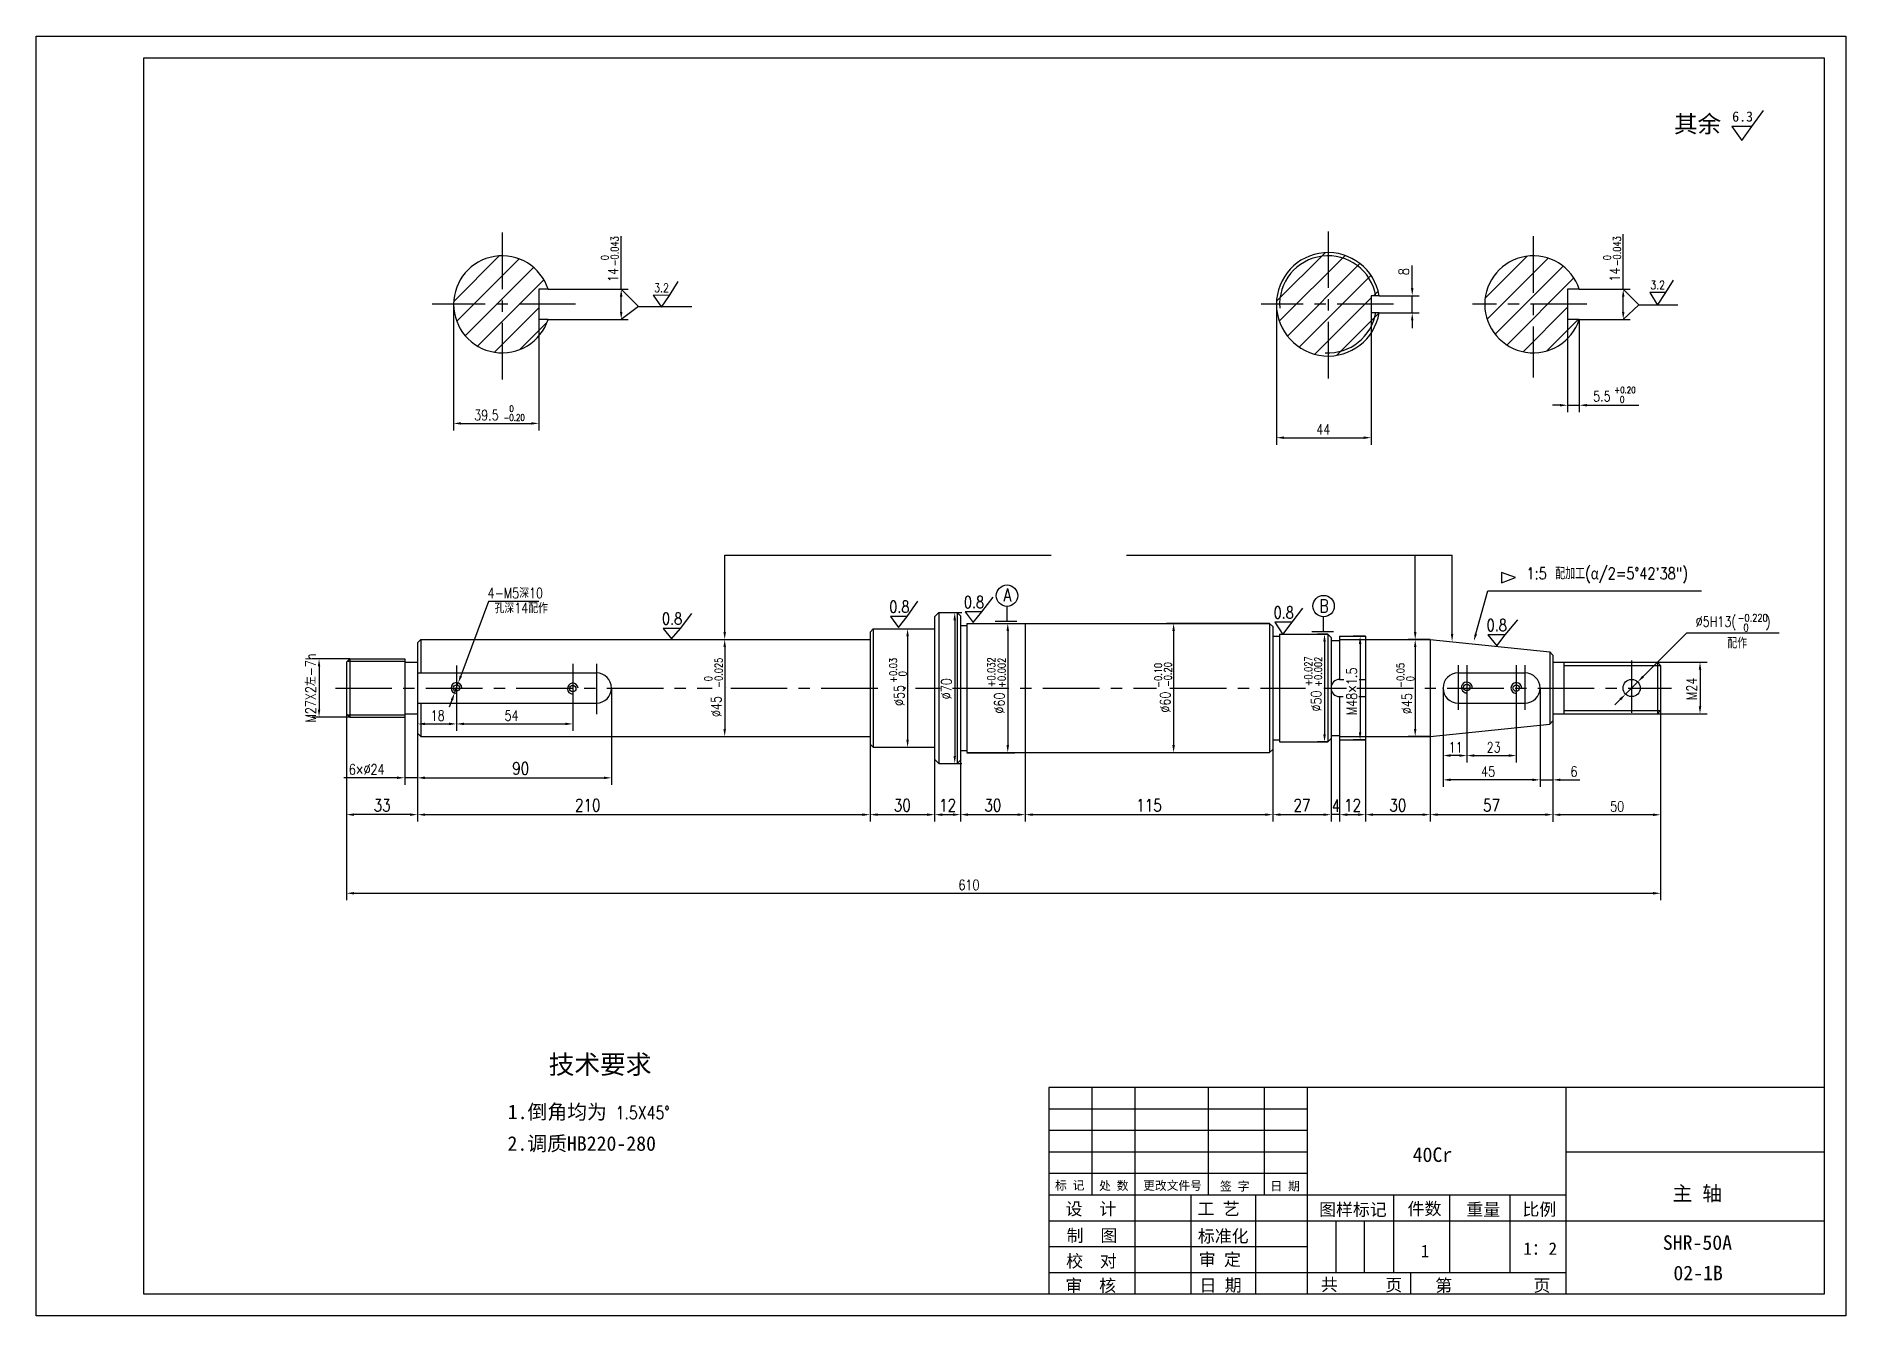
# Model space of a CAD drawing. Extents: x 172 to 1012, y -370 to 224.
import ezdxf

# ---------------------------------------------------------------- set-up
doc = ezdxf.new("R2010")
doc.units = 0
doc.header["$LTSCALE"] = 10.5
doc.header["$MEASUREMENT"] = 0
doc.linetypes.add('CENTER', pattern=[2, 1.25, -0.25, 0.25, -0.25])
doc.layers.get('0').update_dxf_attribs({"color": 2, "linetype": 'CONTINUOUS'})
doc.layers.get('DEFPOINTS').update_dxf_attribs({"linetype": 'CONTINUOUS'})
for name, color, linetype in [('LINE_THIN', 2, 'CONTINUOUS'), ('PART', 3, 'CONTINUOUS'), ('SMPEN_THICK', 7, 'CONTINUOUS')]:
    doc.layers.add(name, color=color, linetype=linetype)
doc.styles.add('HZDX', font='TXT.shx', dxfattribs={"width": 0.8, "height": 4.75, "bigfont": 'hzfs.shx'})
doc.styles.get("Standard").update_dxf_attribs({"font": '', "height": 3.75})
doc.styles.get('Standard').set_extended_font_data('SimSun')
doc.dimstyles.get("Standard").update_dxf_attribs({"dimtxt": 0.18, "dimasz": 0.18, "dimexe": 0.18, "dimexo": 0.0625, "dimgap": 0.09, "dimtad": 0, "dimtih": 1, "dimtoh": 1, "dimdec": 4, "dimzin": 0, "dimdsep": 46, "dimtxsty": 'Standard', "dimcen": 0.09, "dimadec": 0, "dimazin": 0, "dimtfac": 1, "dimtdec": 4, "dimtofl": 0, "dimtmove": 0, "dimatfit": 3, "dimfxl": 1, "dimtolj": 1, "dimtzin": 0, "dimarcsym": 0})

msp = doc.modelspace()

# ---------------------------------------------------------------- texts
at = {"color": 2, "linetype": 'ByBlock', "attachment_point": 5}
for s, insert, char_height in [('其余', (943.12128, 182.53885), 8), ('6.3', (964.04508, 186.40031), 4.75)]:
    msp.add_mtext(s, dxfattribs=dict(at, insert=insert, char_height=char_height))
at = {"color": 2, "linetype": 'ByBlock', "attachment_point": 5, "rotation": 90, "style": 'HZDX'}
for s, insert, char_height in [('-0.043', (440.46337, 123.88628), 3.5), ('-0.043', (905.76885, 123.89515), 3.5), ('0', (435.88727, 120.90292), 3.5), ('0', (901.19275, 120.91178), 3.5), ('\\A1;14', (439.77274, 112.84936), 4.75), ('\\A1;14', (904.7506, 113.0343), 4.75), ('-0.025', (488.72297, -71.76478), 3.5), ('+0.03', (569.76632, -70.63747), 3.5), ('+0.032', (615.3077, -71.56485), 3.5), ('+0.002', (620.12582, -71.78334), 3.5), ('+0.027', (762.48432, -71.09858), 3.5), ('+0.002', (767.02265, -71.29587), 3.5), ('0', (483.9136, -74.52066), 3.5), ('0', (574.1179, -72.25477), 3.5), ('-0.10', (692.7372, -72.96365), 3.5), ('-0.20', (697.27553, -72.62125), 3.5), ('\\A1;M48×1.5', (782.60834, -80.44413), 4.75), ('-0.05', (805.23422, -72.96365), 3.5), ('0', (809.77254, -74.55973), 3.5)]:
    msp.add_mtext(s, dxfattribs=dict(at, insert=insert, char_height=char_height))
at = {"color": 2, "linetype": 'ByBlock', "style": 'HZDX'}
for s, insert, char_height, attachment_point in [('3.2', (924.6159, 108.2269), 4, 5), ('3.2', (462.22173, 106.90885), 4, 5), ('\\A1;5.5', (898.72248, 56.53157), 4.75, 5), ('+0.20', (909.44839, 59.49774), 3, 5), ('0', (392.62092, 50.83537), 3, 5), ('0', (908.12657, 55.10128), 3, 5), ('-0.20', (393.80675, 46.68954), 3, 5), ('1:5 配加工(\\f仿宋_GB2312|b0|i0|c134|p49;α\\Ftxt.shx,hzdx.shx;/2=5%%d42\'38")', (901.20212, -26.57002), 5.4891948, 5), ('A', (622.77293, -35.63494), 6, 5), ('0.8', (572.63251, -41.13425), 5.489195, 5), ('0.8', (607.26344, -39.0222), 5.489195, 5), ('0.8', (751.03638, -43.81255), 5.489195, 5), ('B', (769.73329, -40.73613), 6, 5), ('0.8', (467.12045, -46.64401), 5.489195, 5), ('0.8', (849.91998, -49.67157), 5.489195, 5), ('∅5H13(    )', (959.62016, -48.82216), 4.75, 5), ('-0.220', (968.74691, -46.29192), 3.5, 5), ('0', (965.66393, -50.83024), 3.5, 5), ('配作', (961.50816, -57.98347), 5, 5), ('\\A1;4', (773.32383, -133.53351), 5.75, 4)]:
    msp.add_mtext(s, dxfattribs=dict(at, insert=insert, char_height=char_height, attachment_point=attachment_point))
at = {"layer": 'SMPEN_THICK'}
for s, height, p in [('技术要求', 8.75, (409.83221, -257.96006)), ('1.倒角均为', 6.75, (390.84041, -278.98344)), ('2.调质HB220-280', 6.75, (390.70812, -293.67001)), ('40Cr', 6.75, (810.88179, -298.85828)), ('标 记', 4, (644.88273, -311.72926)), ('处 数', 4, (665.32741, -311.88938)), ('更改文件号', 4, (685.77321, -311.83871)), ('签 字', 4, (721.48767, -312.16398)), ('日 期', 4, (744.86015, -312.08454)), ('主 轴', 6.75, (931.46317, -316.84257)), ('设  计', 5.75, (649.76285, -323.5165)), ('工 艺', 5.75, (711.0076, -323.49403)), ('图样标记', 5.75, (767.46191, -323.83887)), ('件数', 5.75, (808.54729, -323.42732)), ('重量', 5.75, (835.838, -323.79322)), ('比例', 5.75, (861.84782, -323.74757)), ('制  图', 5.75, (650.30108, -335.88674)), ('标准化', 5.75, (711.17976, -336.16134)), ('SHR-50A', 6.75, (927.00668, -339.64445)), ('校  对', 5.75, (650.04955, -347.73096)), ('审 定', 5.75, (711.5915, -347.02234)), ('1', 5.75, (814.68817, -343.06484)), ('1：2', 5.75, (862.2308, -341.96933)), ('审  核', 5.75, (649.68348, -359.11798)), ('日 期', 5.75, (711.92733, -358.96138)), ('共', 5.75, (768.33106, -358.69139)), ('页', 5.75, (798.18878, -358.85151)), ('第', 5.75, (821.40324, -359.05198)), ('02-1B', 6.75, (931.91296, -353.78477)), ('页', 5.75, (866.99668, -359.05198))]:
    msp.add_text(s, height=height, dxfattribs=at).set_placement(p)
at = {"layer": 'SMPEN_THICK', "style": 'HZDX', "width": 0.8}
msp.add_text('1.5X45%%D', height=6, dxfattribs=at).set_placement((440.88479, -278.98344))
at = {"layer": 'SMPEN_THICK', "insert": (384.71859, -39.38048), "char_height": 4.75, "width": 34.9833, "attachment_point": 1, "style": 'HZDX'}
msp.add_mtext('孔深14配作', dxfattribs=at)

# ---------------------------------------------------------------- blocks, each defined once
blk = doc.blocks.new('*D2')
at = {"color": 2, "linetype": 'ByBlock', "transparency": 16777216}
for p, q in [((439, -78.87), (439, -123.82)), ((349, -87.87), (349, -123.82)), ((352.5, -120.57), (435.5, -120.57))]:
    blk.add_line(p, q, dxfattribs=at)
for points in [[(352.5, -119.99), (352.5, -121.15), (349, -120.57)], [(435.5, -119.99), (435.5, -121.15), (439, -120.57)]]:
    blk.add_solid(points, dxfattribs=at)
at = {"layer": 'DEFPOINTS', "color": 0, "linetype": 'ByBlock', "transparency": 16777216}
for p in [(439, -78.87), (349, -87.87), (439, -120.57)]:
    blk.add_point(p, dxfattribs=at)
at = {"color": 2, "linetype": 'ByBlock', "transparency": 16777216, "insert": (396.85, -116.19), "char_height": 5.75, "attachment_point": 5, "style": 'HZDX'}
blk.add_mtext('\\A1;90', dxfattribs=at)
blk = doc.blocks.new('*D3')
at = {"color": 2, "linetype": 'ByBlock', "transparency": 16777216}
for p, q in [((349, -99.87), (349, -140.89)), ((559, -101.37), (559, -140.89)), ((352.5, -137.64), (555.5, -137.64))]:
    blk.add_line(p, q, dxfattribs=at)
for points in [[(352.5, -137.06), (352.5, -138.22), (349, -137.64)], [(555.5, -137.06), (555.5, -138.22), (559, -137.64)]]:
    blk.add_solid(points, dxfattribs=at)
at = {"layer": 'DEFPOINTS', "color": 0, "linetype": 'ByBlock', "transparency": 16777216}
for p in [(349, -99.87), (559, -101.37), (559, -137.64)]:
    blk.add_point(p, dxfattribs=at)
at = {"color": 2, "linetype": 'ByBlock', "transparency": 16777216, "insert": (427.97, -133.26), "char_height": 5.75, "attachment_point": 5, "style": 'HZDX'}
blk.add_mtext('\\A1;210', dxfattribs=at)
blk = doc.blocks.new('*D4')
at = {"color": 2, "linetype": 'ByBlock', "transparency": 16777216}
for p, q in [((350.5, -56.37), (494.79, -56.37)), ((491.54, -59.87), (491.54, -97.87)), ((350.5, -101.37), (494.79, -101.37))]:
    blk.add_line(p, q, dxfattribs=at)
for points in [[(490.95, -59.87), (492.12, -59.87), (491.54, -56.37)], [(490.95, -97.87), (492.12, -97.87), (491.54, -101.37)]]:
    blk.add_solid(points, dxfattribs=at)
at = {"layer": 'DEFPOINTS', "color": 0, "linetype": 'ByBlock', "transparency": 16777216}
for p in [(350.5, -56.37), (350.5, -101.37), (491.54, -101.37)]:
    blk.add_point(p, dxfattribs=at)
at = {"color": 2, "linetype": 'ByBlock', "transparency": 16777216, "insert": (487.66, -87.47), "char_height": 4.75, "attachment_point": 5, "rotation": 90, "style": 'HZDX'}
blk.add_mtext('\\A1;∅45', dxfattribs=at)
blk = doc.blocks.new('*D5')
at = {"color": 2, "linetype": 'ByBlock', "transparency": 16777216}
for p, q in [((560.5, -51.37), (579.69, -51.37)), ((576.44, -54.87), (576.44, -102.87)), ((560.5, -106.37), (579.69, -106.37))]:
    blk.add_line(p, q, dxfattribs=at)
for points in [[(575.85, -54.87), (577.02, -54.87), (576.44, -51.37)], [(575.85, -102.87), (577.02, -102.87), (576.44, -106.37)]]:
    blk.add_solid(points, dxfattribs=at)
at = {"layer": 'DEFPOINTS', "color": 0, "linetype": 'ByBlock', "transparency": 16777216}
for p in [(560.5, -51.37), (560.5, -106.37), (576.44, -106.37)]:
    blk.add_point(p, dxfattribs=at)
at = {"color": 2, "linetype": 'ByBlock', "transparency": 16777216, "insert": (572.56, -82.34), "char_height": 4.75, "attachment_point": 5, "rotation": 90, "style": 'HZDX'}
blk.add_mtext('\\A1;∅55', dxfattribs=at)
blk = doc.blocks.new('*D6')
at = {"color": 2, "linetype": 'ByBlock', "transparency": 16777216}
for p, q in [((591, -43.87), (601.57, -43.87)), ((598.32, -47.37), (598.32, -110.37)), ((591, -113.87), (601.57, -113.87))]:
    blk.add_line(p, q, dxfattribs=at)
for points in [[(597.74, -47.37), (598.91, -47.37), (598.32, -43.87)], [(597.74, -110.37), (598.91, -110.37), (598.32, -113.87)]]:
    blk.add_solid(points, dxfattribs=at)
at = {"layer": 'DEFPOINTS', "color": 0, "linetype": 'ByBlock', "transparency": 16777216}
for p in [(591, -43.87), (591, -113.87), (598.32, -113.87)]:
    blk.add_point(p, dxfattribs=at)
at = {"color": 2, "linetype": 'ByBlock', "transparency": 16777216, "insert": (594.45, -79.21), "char_height": 4.75, "attachment_point": 5, "rotation": 90, "style": 'HZDX'}
blk.add_mtext('\\A1;∅70', dxfattribs=at)
blk = doc.blocks.new('*D7')
at = {"color": 2, "linetype": 'ByBlock', "transparency": 16777216}
for p, q in [((744.5, -48.87), (696.67, -48.87)), ((699.92, -52.37), (699.92, -105.37)), ((744.5, -108.87), (696.67, -108.87))]:
    blk.add_line(p, q, dxfattribs=at)
for points in [[(699.34, -52.37), (700.51, -52.37), (699.92, -48.87)], [(699.34, -105.37), (700.51, -105.37), (699.92, -108.87)]]:
    blk.add_solid(points, dxfattribs=at)
at = {"layer": 'DEFPOINTS', "color": 0, "linetype": 'ByBlock', "transparency": 16777216}
for p in [(744.5, -48.87), (699.92, -108.87), (744.5, -108.87)]:
    blk.add_point(p, dxfattribs=at)
at = {"color": 2, "linetype": 'ByBlock', "transparency": 16777216, "insert": (696.05, -85.41), "char_height": 4.75, "attachment_point": 5, "rotation": 90, "style": 'HZDX'}
blk.add_mtext('\\A1;∅60', dxfattribs=at)
blk = doc.blocks.new('*D8')
at = {"color": 2, "linetype": 'ByBlock', "transparency": 16777216}
for p, q in [((771.5, -53.87), (766.73, -53.87)), ((769.98, -57.37), (769.98, -100.37)), ((771.5, -103.87), (766.73, -103.87))]:
    blk.add_line(p, q, dxfattribs=at)
for points in [[(769.4, -57.37), (770.57, -57.37), (769.98, -53.87)], [(769.4, -100.37), (770.57, -100.37), (769.98, -103.87)]]:
    blk.add_solid(points, dxfattribs=at)
at = {"layer": 'DEFPOINTS', "color": 0, "linetype": 'ByBlock', "transparency": 16777216}
for p in [(771.5, -53.87), (769.98, -103.87), (771.5, -103.87)]:
    blk.add_point(p, dxfattribs=at)
at = {"color": 2, "linetype": 'ByBlock', "transparency": 16777216, "insert": (766.11, -84.9), "char_height": 4.75, "attachment_point": 5, "rotation": 90, "style": 'HZDX'}
blk.add_mtext('\\A1;∅50', dxfattribs=at)
blk = doc.blocks.new('*D9')
at = {"color": 2, "linetype": 'ByBlock', "transparency": 16777216}
for p, q in [((819, -56.37), (808.82, -56.37)), ((812.07, -59.87), (812.07, -97.87)), ((819, -101.37), (808.82, -101.37))]:
    blk.add_line(p, q, dxfattribs=at)
for points in [[(811.49, -59.87), (812.65, -59.87), (812.07, -56.37)], [(811.49, -97.87), (812.65, -97.87), (812.07, -101.37)]]:
    blk.add_solid(points, dxfattribs=at)
at = {"layer": 'DEFPOINTS', "color": 0, "linetype": 'ByBlock', "transparency": 16777216}
for p in [(819, -56.37), (812.07, -101.37), (819, -101.37)]:
    blk.add_point(p, dxfattribs=at)
at = {"color": 2, "linetype": 'ByBlock', "transparency": 16777216, "insert": (808.19, -86.11), "char_height": 4.75, "attachment_point": 5, "rotation": 90, "style": 'HZDX'}
blk.add_mtext('\\A1;∅45', dxfattribs=at)
blk = doc.blocks.new('*D10')
at = {"color": 2, "linetype": 'ByBlock', "transparency": 16777216}
for p, q in [((924.5, -66.87), (947.52, -66.87)), ((944.27, -70.37), (944.27, -87.37)), ((924.5, -90.87), (947.52, -90.87))]:
    blk.add_line(p, q, dxfattribs=at)
for points in [[(943.69, -70.37), (944.86, -70.37), (944.27, -66.87)], [(943.69, -87.37), (944.86, -87.37), (944.27, -90.87)]]:
    blk.add_solid(points, dxfattribs=at)
at = {"layer": 'DEFPOINTS', "color": 0, "linetype": 'ByBlock', "transparency": 16777216}
for p in [(924.5, -66.87), (924.5, -90.87), (944.27, -90.87)]:
    blk.add_point(p, dxfattribs=at)
at = {"color": 2, "linetype": 'ByBlock', "transparency": 16777216, "insert": (940.4, -79.26), "char_height": 4.75, "attachment_point": 5, "rotation": 90, "style": 'HZDX'}
blk.add_mtext('\\A1;M24', dxfattribs=at)
blk = doc.blocks.new('*D11')
at = {"color": 2, "linetype": 'ByBlock', "transparency": 16777216}
for p, q in [((876, -90.87), (876, -140.96)), ((926, -89.37), (926, -140.96)), ((922.5, -137.71), (879.5, -137.71))]:
    blk.add_line(p, q, dxfattribs=at)
for points in [[(879.5, -137.13), (879.5, -138.29), (876, -137.71)], [(922.5, -137.13), (922.5, -138.29), (926, -137.71)]]:
    blk.add_solid(points, dxfattribs=at)
at = {"layer": 'DEFPOINTS', "color": 0, "linetype": 'ByBlock', "transparency": 16777216}
for p in [(876, -90.87), (926, -89.37), (876, -137.71)]:
    blk.add_point(p, dxfattribs=at)
at = {"color": 2, "linetype": 'ByBlock', "transparency": 16777216, "insert": (905.8, -133.84), "char_height": 4.75, "attachment_point": 5, "style": 'HZDX'}
blk.add_mtext('\\A1;50', dxfattribs=at)
blk = doc.blocks.new('*D12')
at = {"color": 2, "linetype": 'ByBlock', "transparency": 16777216}
for p, q in [((316, -89.37), (316, -140.89)), ((345.5, -137.64), (319.5, -137.64))]:
    blk.add_line(p, q, dxfattribs=at)
for points in [[(319.5, -137.06), (319.5, -138.22), (316, -137.64)], [(345.5, -137.06), (345.5, -138.22), (349, -137.64)]]:
    blk.add_solid(points, dxfattribs=at)
at = {"layer": 'DEFPOINTS', "color": 0, "linetype": 'ByBlock', "transparency": 16777216}
for p in [(316, -89.37), (349, -99.87), (316, -137.64)]:
    blk.add_point(p, dxfattribs=at)
at = {"color": 2, "linetype": 'ByBlock', "transparency": 16777216, "insert": (332.5, -133.26), "char_height": 5.75, "attachment_point": 5, "style": 'HZDX'}
blk.add_mtext('\\A1;33', dxfattribs=at)
blk = doc.blocks.new('*D13')
at = {"color": 2, "linetype": 'ByBlock', "transparency": 16777216}
for p, q in [((365.71, 99.26), (365.71, 40.72)), ((405.21, 99.26), (405.21, 40.72)), ((369.21, 43.97), (401.71, 43.97))]:
    blk.add_line(p, q, dxfattribs=at)
for points in [[(369.21, 44.56), (369.21, 43.39), (365.71, 43.97)], [(401.71, 44.56), (401.71, 43.39), (405.21, 43.97)]]:
    blk.add_solid(points, dxfattribs=at)
at = {"layer": 'DEFPOINTS', "color": 0, "linetype": 'ByBlock', "transparency": 16777216}
for p in [(365.71, 99.26), (405.21, 99.26), (405.21, 43.97)]:
    blk.add_point(p, dxfattribs=at)
at = {"color": 2, "linetype": 'ByBlock', "transparency": 16777216, "insert": (380.95, 47.85), "char_height": 4.75, "attachment_point": 5, "style": 'HZDX'}
blk.add_mtext('\\A1;39.5', dxfattribs=at)
blk = doc.blocks.new('*D14')
at = {"color": 2, "linetype": 'ByBlock', "transparency": 16777216}
for p, q in [((589, -111.87), (589, -140.89)), ((562.5, -137.64), (585.5, -137.64))]:
    blk.add_line(p, q, dxfattribs=at)
for points in [[(562.5, -137.06), (562.5, -138.22), (559, -137.64)], [(585.5, -137.06), (585.5, -138.22), (589, -137.64)]]:
    blk.add_solid(points, dxfattribs=at)
at = {"layer": 'DEFPOINTS', "color": 0, "linetype": 'ByBlock', "transparency": 16777216}
for p in [(559, -101.37), (589, -111.87), (589, -137.64)]:
    blk.add_point(p, dxfattribs=at)
at = {"color": 2, "linetype": 'ByBlock', "transparency": 16777216, "insert": (574, -133.26), "char_height": 5.75, "attachment_point": 5, "style": 'HZDX'}
blk.add_mtext('\\A1;30', dxfattribs=at)
blk = doc.blocks.new('*D15')
at = {"color": 2, "linetype": 'ByBlock', "transparency": 16777216}
for p, q in [((601, -112.37), (601, -140.89)), ((592.5, -137.64), (597.5, -137.64))]:
    blk.add_line(p, q, dxfattribs=at)
for points in [[(592.5, -137.06), (592.5, -138.22), (589, -137.64)], [(597.5, -137.06), (597.5, -138.22), (601, -137.64)]]:
    blk.add_solid(points, dxfattribs=at)
at = {"layer": 'DEFPOINTS', "color": 0, "linetype": 'ByBlock', "transparency": 16777216}
for p in [(589, -111.87), (601, -112.37), (601, -137.64)]:
    blk.add_point(p, dxfattribs=at)
at = {"color": 2, "linetype": 'ByBlock', "transparency": 16777216, "insert": (595, -133.26), "char_height": 5.75, "attachment_point": 5, "style": 'HZDX'}
blk.add_mtext('\\A1;12', dxfattribs=at)
blk = doc.blocks.new('*D16')
at = {"color": 2, "linetype": 'ByBlock', "transparency": 16777216}
for p, q in [((631, -108.87), (631, -140.89)), ((604.5, -137.64), (627.5, -137.64))]:
    blk.add_line(p, q, dxfattribs=at)
for points in [[(604.5, -137.06), (604.5, -138.22), (601, -137.64)], [(627.5, -137.06), (627.5, -138.22), (631, -137.64)]]:
    blk.add_solid(points, dxfattribs=at)
at = {"layer": 'DEFPOINTS', "color": 0, "linetype": 'ByBlock', "transparency": 16777216}
for p in [(631, -108.87), (601, -112.37), (631, -137.64)]:
    blk.add_point(p, dxfattribs=at)
at = {"color": 2, "linetype": 'ByBlock', "transparency": 16777216, "insert": (616, -133.26), "char_height": 5.75, "attachment_point": 5, "style": 'HZDX'}
blk.add_mtext('\\A1;30', dxfattribs=at)
blk = doc.blocks.new('*D17')
at = {"color": 2, "linetype": 'ByBlock', "transparency": 16777216}
for p, q in [((746, -107.37), (746, -140.89)), ((634.5, -137.64), (742.5, -137.64))]:
    blk.add_line(p, q, dxfattribs=at)
for points in [[(634.5, -137.06), (634.5, -138.22), (631, -137.64)], [(742.5, -137.06), (742.5, -138.22), (746, -137.64)]]:
    blk.add_solid(points, dxfattribs=at)
at = {"layer": 'DEFPOINTS', "color": 0, "linetype": 'ByBlock', "transparency": 16777216}
for p in [(631, -108.87), (746, -107.37), (746, -137.64)]:
    blk.add_point(p, dxfattribs=at)
at = {"color": 2, "linetype": 'ByBlock', "transparency": 16777216, "insert": (688.5, -133.26), "char_height": 5.75, "attachment_point": 5, "style": 'HZDX'}
blk.add_mtext('\\A1;115', dxfattribs=at)
blk = doc.blocks.new('*D18')
at = {"color": 2, "linetype": 'ByBlock', "transparency": 16777216}
for p, q in [((773, -102.37), (773, -140.89)), ((749.5, -137.64), (769.5, -137.64))]:
    blk.add_line(p, q, dxfattribs=at)
for points in [[(749.5, -137.06), (749.5, -138.22), (746, -137.64)], [(769.5, -137.06), (769.5, -138.22), (773, -137.64)]]:
    blk.add_solid(points, dxfattribs=at)
at = {"layer": 'DEFPOINTS', "color": 0, "linetype": 'ByBlock', "transparency": 16777216}
for p in [(746, -107.37), (773, -102.37), (773, -137.64)]:
    blk.add_point(p, dxfattribs=at)
at = {"color": 2, "linetype": 'ByBlock', "transparency": 16777216, "insert": (759.5, -133.26), "char_height": 5.75, "attachment_point": 5, "style": 'HZDX'}
blk.add_mtext('\\A1;27', dxfattribs=at)
blk = doc.blocks.new('*D19')
at = {"color": 2, "linetype": 'ByBlock', "transparency": 16777216}
for p, q in [((789, -102.87), (789, -140.89)), ((780.5, -137.64), (785.5, -137.64))]:
    blk.add_line(p, q, dxfattribs=at)
for points in [[(780.5, -137.06), (780.5, -138.22), (777, -137.64)], [(785.5, -137.06), (785.5, -138.22), (789, -137.64)]]:
    blk.add_solid(points, dxfattribs=at)
at = {"layer": 'DEFPOINTS', "color": 0, "linetype": 'ByBlock', "transparency": 16777216}
for p in [(777, -102.87), (789, -102.87), (789, -137.64)]:
    blk.add_point(p, dxfattribs=at)
at = {"color": 2, "linetype": 'ByBlock', "transparency": 16777216, "insert": (783, -133.26), "char_height": 5.75, "attachment_point": 5, "style": 'HZDX'}
blk.add_mtext('\\A1;12', dxfattribs=at)
blk = doc.blocks.new('*D20')
at = {"color": 2, "linetype": 'ByBlock', "transparency": 16777216}
for p, q in [((819, -101.37), (819, -140.89)), ((792.5, -137.64), (815.5, -137.64))]:
    blk.add_line(p, q, dxfattribs=at)
for points in [[(792.5, -137.06), (792.5, -138.22), (789, -137.64)], [(815.5, -137.06), (815.5, -138.22), (819, -137.64)]]:
    blk.add_solid(points, dxfattribs=at)
at = {"layer": 'DEFPOINTS', "color": 0, "linetype": 'ByBlock', "transparency": 16777216}
for p in [(789, -102.87), (819, -101.37), (819, -137.64)]:
    blk.add_point(p, dxfattribs=at)
at = {"color": 2, "linetype": 'ByBlock', "transparency": 16777216, "insert": (804, -133.26), "char_height": 5.75, "attachment_point": 5, "style": 'HZDX'}
blk.add_mtext('\\A1;30', dxfattribs=at)
blk = doc.blocks.new('*D21')
at = {"color": 2, "linetype": 'ByBlock', "transparency": 16777216}
for p, q in [((876, -94.05), (876, -140.89)), ((822.5, -137.64), (872.5, -137.64))]:
    blk.add_line(p, q, dxfattribs=at)
for points in [[(822.5, -137.06), (822.5, -138.22), (819, -137.64)], [(872.5, -137.06), (872.5, -138.22), (876, -137.64)]]:
    blk.add_solid(points, dxfattribs=at)
at = {"layer": 'DEFPOINTS', "color": 0, "linetype": 'ByBlock', "transparency": 16777216}
for p in [(876, -94.05), (819, -101.37), (876, -137.64)]:
    blk.add_point(p, dxfattribs=at)
at = {"color": 2, "linetype": 'ByBlock', "transparency": 16777216, "insert": (847.5, -133.26), "char_height": 5.75, "attachment_point": 5, "style": 'HZDX'}
blk.add_mtext('\\A1;57', dxfattribs=at)
blk = doc.blocks.new('*D22')
at = {"layer": 'DEFPOINTS', "color": 0, "transparency": 16777216}
for p in [(870, -78.87), (876, -78.87), (876, -121.49)]:
    blk.add_point(p, dxfattribs=at)
at = {"layer": 'SMPEN_THICK', "color": 2, "lineweight": -2, "transparency": 16777216}
for p, q in [((870, -78.87), (870, -124.74)), ((876, -78.87), (876, -124.74)), ((866.5, -121.49), (863, -121.49)), ((870, -121.49), (876, -121.49)), ((879.5, -121.49), (888.53, -121.49))]:
    blk.add_line(p, q, dxfattribs=at)
at = {"layer": 'SMPEN_THICK', "color": 2, "transparency": 16777216}
for points in [[(866.5, -120.9), (866.5, -122.07), (870, -121.49)], [(879.5, -120.9), (879.5, -122.07), (876, -121.49)]]:
    blk.add_solid(points, dxfattribs=at)
at = {"layer": 'SMPEN_THICK', "color": 2, "transparency": 16777216, "insert": (885.76, -117.61), "char_height": 4.75, "attachment_point": 5, "style": 'HZDX'}
blk.add_mtext('\\A1;6', dxfattribs=at)
blk = doc.blocks.new('*D23')
at = {"layer": 'DEFPOINTS', "color": 0, "transparency": 16777216}
for p in [(825, -78.87), (870, -78.87), (825, -121.49)]:
    blk.add_point(p, dxfattribs=at)
at = {"layer": 'SMPEN_THICK', "color": 2, "lineweight": -2, "transparency": 16777216}
for p, q in [((825, -78.87), (825, -124.74)), ((866.5, -121.49), (828.5, -121.49))]:
    blk.add_line(p, q, dxfattribs=at)
at = {"layer": 'SMPEN_THICK', "color": 2, "transparency": 16777216}
for points in [[(828.5, -120.9), (828.5, -122.07), (825, -121.49)], [(866.5, -120.9), (866.5, -122.07), (870, -121.49)]]:
    blk.add_solid(points, dxfattribs=at)
at = {"layer": 'SMPEN_THICK', "color": 2, "transparency": 16777216, "insert": (845.9, -117.61), "char_height": 4.75, "attachment_point": 5, "style": 'HZDX'}
blk.add_mtext('\\A1;45', dxfattribs=at)
blk = doc.blocks.new('*D24')
at = {"color": 2, "linetype": 'ByBlock', "transparency": 16777216}
for p, q in [((316, -89.37), (316, -177.39)), ((926, -89.37), (926, -177.39)), ((319.5, -174.14), (922.5, -174.14))]:
    blk.add_line(p, q, dxfattribs=at)
for points in [[(319.5, -173.55), (319.5, -174.72), (316, -174.14)], [(922.5, -173.55), (922.5, -174.72), (926, -174.14)]]:
    blk.add_solid(points, dxfattribs=at)
at = {"layer": 'DEFPOINTS', "color": 0, "linetype": 'ByBlock', "transparency": 16777216}
for p in [(316, -89.37), (926, -89.37), (926, -174.14)]:
    blk.add_point(p, dxfattribs=at)
at = {"color": 2, "linetype": 'ByBlock', "transparency": 16777216, "insert": (604.91, -170.26), "char_height": 4.75, "attachment_point": 5, "style": 'HZDX'}
blk.add_mtext('\\A1;610', dxfattribs=at)
blk = doc.blocks.new('*D25')
at = {"color": 2, "linetype": 'ByBlock', "transparency": 16777216}
for p, q in [((604, -48.87), (626.19, -48.87)), ((622.94, -52.37), (622.94, -105.37)), ((604, -108.87), (626.19, -108.87))]:
    blk.add_line(p, q, dxfattribs=at)
for points in [[(622.35, -52.37), (623.52, -52.37), (622.94, -48.87)], [(622.35, -105.37), (623.52, -105.37), (622.94, -108.87)]]:
    blk.add_solid(points, dxfattribs=at)
at = {"layer": 'DEFPOINTS', "color": 0, "linetype": 'ByBlock', "transparency": 16777216}
for p in [(604, -48.87), (604, -108.87), (622.94, -108.87)]:
    blk.add_point(p, dxfattribs=at)
at = {"color": 2, "linetype": 'ByBlock', "transparency": 16777216, "insert": (619.06, -85.87), "char_height": 4.75, "attachment_point": 5, "rotation": 90, "style": 'HZDX'}
blk.add_mtext('\\A1;∅60', dxfattribs=at)
blk = doc.blocks.new('*D26')
at = {"color": 2, "linetype": 'ByBlock', "transparency": 16777216}
for p, q in [((343, -90.87), (343, -123.77)), ((349, -89.37), (349, -123.77)), ((339.5, -120.52), (314.76, -120.52)), ((349, -120.52), (343, -120.52)), ((352.5, -120.52), (356, -120.52))]:
    blk.add_line(p, q, dxfattribs=at)
for points in [[(339.5, -119.93), (339.5, -121.1), (343, -120.52)], [(352.5, -119.93), (352.5, -121.1), (349, -120.52)]]:
    blk.add_solid(points, dxfattribs=at)
at = {"layer": 'DEFPOINTS', "color": 0, "linetype": 'ByBlock', "transparency": 16777216}
for p in [(343, -90.87), (349, -89.37), (349, -120.52)]:
    blk.add_point(p, dxfattribs=at)
at = {"color": 2, "linetype": 'ByBlock', "transparency": 16777216, "insert": (325.38, -116.64), "char_height": 4.75, "attachment_point": 5, "style": 'HZDX'}
blk.add_mtext('\\A1;6×∅24', dxfattribs=at)
blk = doc.blocks.new('*D27')
at = {"color": 2, "linetype": 'ByBlock', "transparency": 16777216}
for p, q in [((747.65, 99.26), (747.65, 34.1)), ((791.65, 99.26), (791.65, 34.1)), ((751.15, 37.35), (788.15, 37.35))]:
    blk.add_line(p, q, dxfattribs=at)
for points in [[(751.15, 37.93), (751.15, 36.77), (747.65, 37.35)], [(788.15, 37.93), (788.15, 36.77), (791.65, 37.35)]]:
    blk.add_solid(points, dxfattribs=at)
at = {"layer": 'DEFPOINTS', "color": 0, "linetype": 'ByBlock', "transparency": 16777216}
for p in [(747.65, 99.26), (791.65, 99.26), (791.65, 37.35)]:
    blk.add_point(p, dxfattribs=at)
at = {"color": 2, "linetype": 'ByBlock', "transparency": 16777216, "insert": (769.42, 41.23), "char_height": 4.75, "attachment_point": 5, "style": 'HZDX'}
blk.add_mtext('\\A1;44', dxfattribs=at)
blk = doc.blocks.new('*D28')
at = {"color": 2, "linetype": 'ByBlock', "transparency": 16777216}
for p, q in [((810.68, 106.76), (810.68, 117.2)), ((795.31, 103.26), (813.93, 103.26)), ((810.68, 95.26), (810.68, 103.26)), ((795.31, 95.26), (813.93, 95.26)), ((810.68, 91.76), (810.68, 88.26))]:
    blk.add_line(p, q, dxfattribs=at)
for points in [[(810.1, 106.76), (811.27, 106.76), (810.68, 103.26)], [(810.1, 91.76), (811.27, 91.76), (810.68, 95.26)]]:
    blk.add_solid(points, dxfattribs=at)
at = {"layer": 'DEFPOINTS', "color": 0, "linetype": 'ByBlock', "transparency": 16777216}
for p in [(795.31, 103.26), (795.31, 95.26), (810.68, 95.26)]:
    blk.add_point(p, dxfattribs=at)
at = {"color": 2, "linetype": 'ByBlock', "transparency": 16777216, "insert": (806.81, 114.43), "char_height": 4.75, "attachment_point": 5, "rotation": 90, "style": 'HZDX'}
blk.add_mtext('\\A1;8', dxfattribs=at)
blk = doc.blocks.new('*D29')
at = {"color": 2, "linetype": 'ByBlock', "transparency": 16777216}
for p, q in [((317.5, -65.37), (300, -65.37)), ((303.25, -68.87), (303.25, -88.87)), ((317.5, -92.37), (300, -92.37))]:
    blk.add_line(p, q, dxfattribs=at)
for points in [[(302.67, -68.87), (303.83, -68.87), (303.25, -65.37)], [(302.67, -88.87), (303.83, -88.87), (303.25, -92.37)]]:
    blk.add_solid(points, dxfattribs=at)
at = {"layer": 'DEFPOINTS', "color": 0, "linetype": 'ByBlock', "transparency": 16777216}
for p in [(317.5, -65.37), (303.25, -92.37), (317.5, -92.37)]:
    blk.add_point(p, dxfattribs=at)
at = {"color": 2, "linetype": 'ByBlock', "transparency": 16777216, "insert": (299.37, -78.87), "char_height": 4.75, "attachment_point": 5, "rotation": 90, "style": 'HZDX'}
blk.add_mtext('\\A1;M27X2左-7h', dxfattribs=at)
blk = doc.blocks.new('*D30')
at = {"layer": 'DEFPOINTS', "color": 0, "transparency": 16777216}
for p in [(825, -85.87), (836, -85.87), (825, -110.22)]:
    blk.add_point(p, dxfattribs=at)
at = {"layer": 'SMPEN_THICK', "color": 2, "lineweight": -2, "transparency": 16777216}
for p, q in [((825, -85.87), (825, -113.47)), ((836, -85.87), (836, -113.47)), ((832.5, -110.22), (828.5, -110.22))]:
    blk.add_line(p, q, dxfattribs=at)
at = {"layer": 'SMPEN_THICK', "color": 2, "transparency": 16777216}
for points in [[(828.5, -109.63), (828.5, -110.8), (825, -110.22)], [(832.5, -109.63), (832.5, -110.8), (836, -110.22)]]:
    blk.add_solid(points, dxfattribs=at)
at = {"layer": 'SMPEN_THICK', "color": 2, "transparency": 16777216, "insert": (830.91, -106.34), "char_height": 4.75, "attachment_point": 5, "style": 'HZDX'}
blk.add_mtext('\\A1;11', dxfattribs=at)
blk = doc.blocks.new('*D31')
at = {"layer": 'DEFPOINTS', "color": 0, "transparency": 16777216}
for p in [(836, -88.95), (859, -88.95), (859, -110.22)]:
    blk.add_point(p, dxfattribs=at)
at = {"layer": 'SMPEN_THICK', "color": 2, "lineweight": -2, "transparency": 16777216}
for p, q in [((836, -88.95), (836, -113.47)), ((859, -88.95), (859, -113.47)), ((839.5, -110.22), (855.5, -110.22))]:
    blk.add_line(p, q, dxfattribs=at)
at = {"layer": 'SMPEN_THICK', "color": 2, "transparency": 16777216}
for points in [[(839.5, -109.63), (839.5, -110.8), (836, -110.22)], [(855.5, -109.63), (855.5, -110.8), (859, -110.22)]]:
    blk.add_solid(points, dxfattribs=at)
at = {"layer": 'SMPEN_THICK', "color": 2, "transparency": 16777216, "insert": (848.5, -106.34), "char_height": 4.75, "attachment_point": 5, "style": 'HZDX'}
blk.add_mtext('\\A1;23', dxfattribs=at)
blk = doc.blocks.new('*D32')
at = {"layer": 'DEFPOINTS', "color": 0, "transparency": 16777216}
for p in [(349, -78.87), (367, -78.87), (367, -95.53)]:
    blk.add_point(p, dxfattribs=at)
at = {"layer": 'SMPEN_THICK', "color": 2, "lineweight": -2, "transparency": 16777216}
for p, q in [((349, -78.87), (349, -98.78)), ((367, -78.87), (367, -98.78)), ((352.5, -95.53), (363.5, -95.53))]:
    blk.add_line(p, q, dxfattribs=at)
at = {"layer": 'SMPEN_THICK', "color": 2, "transparency": 16777216}
for points in [[(352.5, -94.94), (352.5, -96.11), (349, -95.53)], [(363.5, -94.94), (363.5, -96.11), (367, -95.53)]]:
    blk.add_solid(points, dxfattribs=at)
at = {"layer": 'SMPEN_THICK', "color": 2, "transparency": 16777216, "insert": (358.31, -91.65), "char_height": 4.75, "attachment_point": 5, "style": 'HZDX'}
blk.add_mtext('\\A1;18', dxfattribs=at)
blk = doc.blocks.new('*D33')
at = {"layer": 'DEFPOINTS', "color": 0, "transparency": 16777216}
for p in [(367, -85.87), (421, -85.87), (421, -95.53)]:
    blk.add_point(p, dxfattribs=at)
at = {"layer": 'SMPEN_THICK', "color": 2, "lineweight": -2, "transparency": 16777216}
for p, q in [((367, -85.87), (367, -98.78)), ((421, -85.87), (421, -98.78)), ((370.5, -95.53), (417.5, -95.53))]:
    blk.add_line(p, q, dxfattribs=at)
at = {"layer": 'SMPEN_THICK', "color": 2, "transparency": 16777216}
for points in [[(370.5, -94.94), (370.5, -96.11), (367, -95.53)], [(417.5, -94.94), (417.5, -96.11), (421, -95.53)]]:
    blk.add_solid(points, dxfattribs=at)
at = {"layer": 'SMPEN_THICK', "color": 2, "transparency": 16777216, "insert": (392.63, -91.65), "char_height": 4.75, "attachment_point": 5, "style": 'HZDX'}
blk.add_mtext('\\A1;54', dxfattribs=at)
blk = doc.blocks.new('*D34')
at = {"layer": 'DEFPOINTS', "color": 0, "transparency": 16777216}
for p in [(366.13, -81.21), (367.86, -76.52)]:
    blk.add_point(p, dxfattribs=at)
at = {"layer": 'SMPEN_THICK', "color": 2, "lineweight": -2, "transparency": 16777216}
for p, q in [((381.89, -38.67), (369.08, -73.24)), ((405.31, -38.67), (381.89, -38.67)), ((366.13, -81.21), (367.86, -76.52)), ((364.91, -84.49), (363.69, -87.77))]:
    blk.add_line(p, q, dxfattribs=at)
at = {"layer": 'SMPEN_THICK', "color": 2, "transparency": 16777216}
for points in [[(368.53, -73.04), (369.63, -73.44), (367.86, -76.52)], [(364.36, -84.29), (365.46, -84.69), (366.13, -81.21)]]:
    blk.add_solid(points, dxfattribs=at)
at = {"layer": 'SMPEN_THICK', "color": 2, "transparency": 16777216, "insert": (394.35, -34.79), "char_height": 4.75, "attachment_point": 5, "style": 'HZDX'}
blk.add_mtext('\\A1;4-M5深10', dxfattribs=at)

# ---------------------------------------------------------------- dimensions: what is measured, and where the dimension line sits
at = {"layer": 'SMPEN_THICK'}
dim = msp.add_linear_dim(base=(810.682, 95.25854), p1=(795.31116, 103.25854), p2=(795.31116, 95.25854), angle=90, dimstyle='Standard', override={"dimtxt": 5, "dimasz": 3.5, "dimexe": 3.25, "dimexo": 0, "dimgap": 1.5, "dimtad": 1, "dimtih": 0, "dimtoh": 0, "dimzin": 8, "dimtxsty": 'HZDX', "dimclrd": 2, "dimclre": 2, "dimclrt": 2, "dimtm": 0.115, "dimtfac": 0.66667, "dimtofl": 1, "dimtvp": 5, "dimtzin": 8}, dxfattribs=at)
dim.commit()
dim.dimension.update_dxf_attribs({"geometry": '*D28', "text_midpoint": (810.682, 114.43192), "dimtype": 160})
for base, p1, p2, override, picture, middle in [((405.20799, 43.97351), (365.70799, 99.25854), (405.20799, 99.25854), {"dimtxt": 5, "dimasz": 3.5, "dimexe": 3.25, "dimexo": 0, "dimgap": 1.5, "dimtad": 1, "dimtih": 0, "dimtoh": 0, "dimzin": 8, "dimtxsty": 'HZDX', "dimclrd": 2, "dimclre": 2, "dimclrt": 2, "dimtm": 0.115, "dimtfac": 0.66667, "dimtofl": 1, "dimatfit": 1, "dimtvp": 5, "dimtzin": 8}, '*D13', (380.94675, 43.97351)), ((791.64684, 37.35151), (747.64684, 99.25854), (791.64684, 99.25854), {"dimtxt": 5, "dimasz": 3.5, "dimexe": 3.25, "dimexo": 0, "dimgap": 1.5, "dimtad": 1, "dimtih": 0, "dimtoh": 0, "dimzin": 8, "dimtxsty": 'HZDX', "dimclrd": 2, "dimclre": 2, "dimclrt": 2, "dimtm": 0.115, "dimtfac": 0.66667, "dimtofl": 1, "dimtvp": 5, "dimtzin": 8}, '*D27', (769.42268, 37.35151)), ((438.99603, -120.56843), (348.99603, -87.86615), (438.99603, -78.86615), {"dimtxt": 5, "dimasz": 3.5, "dimexe": 3.25, "dimexo": 0, "dimgap": 1.5, "dimtad": 1, "dimtih": 0, "dimtoh": 0, "dimzin": 8, "dimtxsty": 'HZDX', "dimclrd": 2, "dimclre": 2, "dimclrt": 2, "dimtm": 0.115, "dimtfac": 0.66667, "dimtofl": 1, "dimtvp": 5, "dimtzin": 8}, '*D2', (396.85142, -120.56843)), ((366.99603, -95.52608), (348.99603, -78.86615), (366.99603, -78.86615), {"dimtxt": 5, "dimasz": 3.5, "dimexe": 3.25, "dimexo": 0, "dimgap": 1.5, "dimtad": 1, "dimtih": 0, "dimtoh": 0, "dimzin": 8, "dimtxsty": 'HZDX', "dimclrd": 2, "dimclre": 2, "dimclrt": 2, "dimtm": 0.115, "dimtfac": 0.66667, "dimtofl": 1, "dimtvp": 5, "dimtzin": 8}, '*D32', (358.30787, -95.52608)), ((824.99606, -121.48535), (869.99606, -78.86615), (824.99606, -78.86615), {"dimtxt": 5, "dimasz": 3.5, "dimexe": 3.25, "dimexo": 0, "dimgap": 1.5, "dimtad": 1, "dimtih": 0, "dimtoh": 0, "dimzin": 8, "dimtxsty": 'HZDX', "dimse1": 1, "dimclrd": 2, "dimclre": 2, "dimclrt": 2, "dimtm": 0.115, "dimtfac": 0.66667, "dimtofl": 1, "dimtvp": 5, "dimtzin": 8}, '*D23', (845.89993, -121.48535)), ((875.99606, -121.48535), (869.99606, -78.86615), (875.99606, -78.86615), {"dimtxt": 5, "dimasz": 3.5, "dimexe": 3.25, "dimexo": 0, "dimgap": 1.5, "dimtad": 1, "dimtih": 0, "dimtoh": 0, "dimzin": 8, "dimtxsty": 'HZDX', "dimclrd": 2, "dimclre": 2, "dimclrt": 2, "dimtm": 0.115, "dimtfac": 0.66667, "dimtofl": 1, "dimtvp": 5, "dimtzin": 8}, '*D22', (885.76273, -121.48535)), ((925.99606, -174.13646), (315.99607, -89.36615), (925.99606, -89.36615), {"dimtxt": 5, "dimasz": 3.5, "dimexe": 3.25, "dimexo": 0, "dimgap": 1.5, "dimtad": 1, "dimtih": 0, "dimtoh": 0, "dimzin": 8, "dimtxsty": 'HZDX', "dimclrd": 2, "dimclre": 2, "dimclrt": 2, "dimtm": 0.115, "dimtfac": 0.66667, "dimtofl": 1, "dimtvp": 5, "dimtzin": 8}, '*D24', (604.91051, -174.13646)), ((420.99603, -95.52608), (366.99603, -85.86615), (420.99603, -85.86615), {"dimtxt": 5, "dimasz": 3.5, "dimexe": 3.25, "dimexo": 0, "dimgap": 1.5, "dimtad": 1, "dimtih": 0, "dimtoh": 0, "dimzin": 8, "dimtxsty": 'HZDX', "dimclrd": 2, "dimclre": 2, "dimclrt": 2, "dimtm": 0.115, "dimtfac": 0.66667, "dimtofl": 1, "dimtvp": 5, "dimtzin": 8}, '*D33', (392.62912, -95.52608)), ((824.99606, -110.21814), (835.99606, -85.86615), (824.99606, -85.86615), {"dimtxt": 5, "dimasz": 3.5, "dimexe": 3.25, "dimexo": 0, "dimgap": 1.5, "dimtad": 1, "dimtih": 0, "dimtoh": 0, "dimzin": 8, "dimtxsty": 'HZDX', "dimclrd": 2, "dimclre": 2, "dimclrt": 2, "dimtm": 0.115, "dimtfac": 0.66667, "dimtofl": 1, "dimtvp": 5, "dimtzin": 8}, '*D30', (830.90666, -110.21814)), ((858.99606, -110.21814), (835.99606, -88.95126), (858.99606, -88.95126), {"dimtxt": 5, "dimasz": 3.5, "dimexe": 3.25, "dimexo": 0, "dimgap": 1.5, "dimtad": 1, "dimtih": 0, "dimtoh": 0, "dimzin": 8, "dimtxsty": 'HZDX', "dimclrd": 2, "dimclre": 2, "dimclrt": 2, "dimtm": 0.115, "dimtfac": 0.66667, "dimtofl": 1, "dimtvp": 5, "dimtzin": 8}, '*D31', (848.4999, -110.21814)), ((875.99606, -137.71074), (925.99606, -89.36615), (875.99606, -90.86615), {"dimtxt": 5, "dimasz": 3.5, "dimexe": 3.25, "dimexo": 0, "dimgap": 1.5, "dimtad": 1, "dimtih": 0, "dimtoh": 0, "dimzin": 8, "dimtxsty": 'HZDX', "dimclrd": 2, "dimclre": 2, "dimclrt": 2, "dimtm": 0.115, "dimtfac": 0.66667, "dimtofl": 1, "dimtvp": 5, "dimtzin": 8}, '*D11', (905.79636, -137.71074)), ((558.99607, -137.63841), (348.99603, -99.86615), (558.99607, -101.36615), {"dimtxt": 5, "dimasz": 3.5, "dimexe": 3.25, "dimexo": 0, "dimgap": 1.5, "dimtad": 1, "dimtih": 0, "dimtoh": 0, "dimzin": 8, "dimtxsty": 'HZDX', "dimclrd": 2, "dimclre": 2, "dimclrt": 2, "dimtm": 0.115, "dimtfac": 0.66667, "dimtofl": 1, "dimtvp": 5, "dimtzin": 8}, '*D3', (427.97185, -137.63841))]:
    dim = msp.add_linear_dim(base=base, p1=p1, p2=p2, dimstyle='Standard', override=override, dxfattribs=at)
    dim.commit()
    dim.dimension.update_dxf_attribs({"geometry": picture, "text_midpoint": middle, "dimtype": 160})
dim = msp.add_diameter_dim_2p(p1=(366.12722, -81.21033), p2=(367.86484, -76.52197), text='4-M5深10', dimstyle='Standard', override={"dimtxt": 5, "dimasz": 3.5, "dimexe": 3.25, "dimexo": 0, "dimgap": 1.5, "dimtad": 1, "dimtih": 0, "dimzin": 8, "dimtxsty": 'HZDX', "dimclrd": 2, "dimclre": 2, "dimclrt": 2, "dimtm": 0.115, "dimtfac": 0.66667, "dimtofl": 1, "dimtvp": 5, "dimtzin": 8}, dxfattribs=at)
dim.commit()
dim.dimension.update_dxf_attribs({"geometry": '*D34', "text_midpoint": (394.35108, -38.66805), "dimtype": 163})
for base, p1, p2, text, picture, middle in [((598.32464, -113.86615), (590.99606, -43.86615), (590.99606, -113.86615), '%%c<>', '*D6', (598.32464, -79.20892)), ((622.93633, -108.86615), (603.99606, -48.86615), (603.99606, -108.86615), '%%c<>', '*D25', (622.93633, -85.87186)), ((699.92277, -108.86615), (744.49606, -48.86615), (744.49606, -108.86615), '%%c<>', '*D7', (699.92277, -85.41228)), ((491.53535, -101.36615), (350.49603, -56.36615), (350.49603, -101.36615), '%%c<>', '*D4', (491.53535, -87.46975)), ((576.43744, -106.36615), (560.49607, -51.36615), (560.49607, -106.36615), '%%c<>', '*D5', (576.43744, -82.3359)), ((769.98399, -103.86615), (771.49606, -53.86615), (771.49606, -103.86615), '%%c<>', '*D8', (769.98399, -84.89955)), ((812.06905, -101.36615), (818.99606, -56.36615), (818.99606, -101.36615), '%%c<>', '*D9', (812.06905, -86.11086)), ((303.24915, -92.36615), (317.49607, -65.36615), (317.49607, -92.36615), 'M<>X2左-7h', '*D29', (303.24915, -78.86615)), ((944.27348, -90.86615), (924.49606, -66.86615), (924.49606, -90.86615), 'M<>', '*D10', (944.27348, -79.25952))]:
    dim = msp.add_linear_dim(base=base, p1=p1, p2=p2, angle=90, text=text, dimstyle='Standard', override={"dimtxt": 5, "dimasz": 3.5, "dimexe": 3.25, "dimexo": 0, "dimgap": 1.5, "dimtad": 1, "dimtih": 0, "dimtoh": 0, "dimzin": 8, "dimtxsty": 'HZDX', "dimclrd": 2, "dimclre": 2, "dimclrt": 2, "dimtm": 0.115, "dimtfac": 0.66667, "dimtofl": 1, "dimtvp": 5, "dimtzin": 8}, dxfattribs=at)
    dim.commit()
    dim.dimension.update_dxf_attribs({"geometry": picture, "text_midpoint": middle, "dimtype": 160})
dim = msp.add_linear_dim(base=(348.99603, -120.51541), p1=(342.99603, -90.86615), p2=(348.99603, -89.36615), text='<>×%%c24', dimstyle='Standard', override={"dimtxt": 5, "dimasz": 3.5, "dimexe": 3.25, "dimexo": 0, "dimgap": 1.5, "dimtad": 1, "dimtih": 0, "dimtoh": 0, "dimzin": 8, "dimtxsty": 'HZDX', "dimclrd": 2, "dimclre": 2, "dimclrt": 2, "dimtm": 0.115, "dimtfac": 0.66667, "dimtofl": 1, "dimtvp": 5, "dimtzin": 8}, dxfattribs=at)
dim.commit()
dim.dimension.update_dxf_attribs({"geometry": '*D26', "text_midpoint": (325.37603, -120.51541), "dimtype": 160})
for base, p1, p2, picture, middle in [((315.99607, -137.63841), (348.99603, -99.86615), (315.99607, -89.36615), '*D12', (332.49605, -133.26341)), ((875.99606, -137.63841), (818.99606, -101.36615), (875.99606, -94.04553), '*D21', (847.49606, -133.26341)), ((588.99606, -137.63841), (558.99607, -101.36615), (588.99606, -111.86615), '*D14', (573.99606, -133.26341)), ((630.99606, -137.63841), (600.99606, -112.36615), (630.99606, -108.86615), '*D16', (615.99606, -133.26341)), ((745.99606, -137.63841), (630.99606, -108.86615), (745.99606, -107.36615), '*D17', (688.49606, -133.26341)), ((772.99606, -137.63841), (745.99606, -107.36615), (772.99606, -102.36615), '*D18', (759.49606, -133.26341)), ((788.99606, -137.63841), (776.99606, -102.86615), (788.99606, -102.86615), '*D19', (782.99606, -133.26341)), ((818.99606, -137.63841), (788.99606, -102.86615), (818.99606, -101.36615), '*D20', (803.99606, -133.26341)), ((600.99606, -137.63841), (588.99606, -111.86615), (600.99606, -112.36615), '*D15', (594.99606, -133.26341))]:
    dim = msp.add_linear_dim(base=base, p1=p1, p2=p2, dimstyle='Standard', override={"dimtxt": 5, "dimasz": 3.5, "dimexe": 3.25, "dimexo": 0, "dimgap": 1.5, "dimtad": 1, "dimtih": 0, "dimtoh": 0, "dimzin": 8, "dimtxsty": 'HZDX', "dimse1": 1, "dimclrd": 2, "dimclre": 2, "dimclrt": 2, "dimtm": 0.115, "dimtfac": 0.66667, "dimtofl": 1, "dimtmove": 1, "dimtvp": 5, "dimtzin": 8}, dxfattribs=at)
    dim.commit()
    dim.dimension.update_dxf_attribs({"geometry": picture, "text_midpoint": middle})

# ---------------------------------------------------------------- hatches: boundary and pattern name
at = {"layer": 'SMPEN_THICK'}
h = msp.add_hatch(dxfattribs=at)
h.set_pattern_fill('ANSI31', color=256, scale=60, style=0)
h.paths.add_polyline_path([(388.20799, 99.25854), (405.20799, 99.25854), (405.20799, 106.25854), (409.59139, 106.25854, 0.324311001), (388.20799, 121.75854)])
h.paths.add_polyline_path([(388.20799, 99.25854), (388.20799, 121.75854, 0.414213562), (365.70799, 99.25854)])
h.paths.add_polyline_path([(388.20799, 99.25854), (365.70799, 99.25854, 0.414213562), (388.20799, 76.75854)])
h.paths.add_polyline_path([(388.20799, 76.75854, 0.324311001), (409.59139, 92.25854), (405.20799, 92.25854), (405.20799, 99.25854), (388.20799, 99.25854)])
h = msp.add_hatch(dxfattribs=at)
h.set_pattern_fill('ANSI31', color=256, scale=60, style=0)
h.paths.add_polyline_path([(771.64684, 121.75854, 0.414213562), (749.14684, 99.25854), (771.64684, 99.25854)], flags=16)
h.paths.add_polyline_path([(771.64684, 99.25854), (791.64684, 99.25854), (791.64684, 103.25854), (793.78843, 103.25854, 0.362783041), (771.64684, 121.75854)])
h.paths.add_polyline_path([(771.64684, 99.25854), (747.64684, 99.25854, 0.414213562), (771.64684, 75.25854)])
h.paths.add_polyline_path([(771.64684, 99.25854), (771.64684, 76.75854, 0.362783041), (793.78843, 95.25854), (791.64684, 95.25854), (791.64684, 99.25854)])
h.paths.add_polyline_path([(771.64684, 121.75854), (771.64684, 123.25854, 0.414213562), (747.64684, 99.25854), (749.14684, 99.25854, -0.414213562)])
h.paths.add_polyline_path([(793.78843, 103.25854), (795.31116, 103.25854, 0.365977382), (771.64684, 123.25854), (771.64684, 121.75854, -0.362783041)])
h.paths.add_polyline_path([(771.64684, 76.75854), (771.64684, 75.25854, 0.365977382), (795.31116, 95.25854), (793.78843, 95.25854, -0.362783041)])
h = msp.add_hatch(dxfattribs=at)
h.set_pattern_fill('ANSI31', color=256, scale=60, style=0)
h.paths.add_polyline_path([(866.86203, 121.75854, 0.414213562), (844.36203, 99.25854), (866.86203, 99.25854)])
h.paths.add_polyline_path([(866.86203, 99.25854), (882.74543, 99.25854), (882.74543, 106.25854), (888.24543, 106.25854, 0.324311001), (866.86203, 121.75854)])
h.paths.add_polyline_path([(866.86203, 76.75854, 0.324311001), (888.24543, 92.25854), (882.74543, 92.25854), (882.74543, 99.25854), (866.86203, 99.25854)])
h.paths.add_polyline_path([(866.86203, 99.25854), (844.36203, 99.25854, 0.414213562), (866.86203, 76.75854)])

# ---------------------------------------------------------------- linework, layer by layer
at = {"color": 2, "linetype": 'ByBlock'}
for p, q in [((443.50265, 106.25854), (443.50265, 130.94792)), ((908.6256, 106.25854), (908.6256, 131.84032)), ((409.59139, 106.25854), (446.75265, 106.25854)), ((443.50265, 95.75854), (443.50265, 102.75854)), ((888.24543, 106.25854), (911.8756, 106.25854)), ((908.6256, 95.75854), (908.6256, 102.75854)), ((409.59139, 92.25854), (446.75265, 92.25854)), ((882.74543, 92.25854), (882.74543, 49.15595)), ((888.24543, 92.25854), (911.8756, 92.25854)), ((888.24543, 92.25854), (888.24543, 49.15595)), ((879.24543, 52.40595), (875.74543, 52.40595)), ((882.74543, 52.40595), (888.24543, 52.40595)), ((891.74543, 52.40595), (915.80844, 52.40595)), ((788.99606, -54.86615), (783.23334, -54.86615)), ((786.48334, -58.36615), (786.48334, -99.36615)), ((938.15211, -53.21108), (917.8364, -73.55869)), ((909.71106, -81.69679), (915.36347, -76.0355)), ((907.23812, -84.17361), (904.76519, -86.65042)), ((776.99606, -102.86615), (776.99606, -140.88841)), ((788.99606, -102.86615), (783.23334, -102.86615)), ((776.99606, -137.63841), (772.99606, -137.63841))]:
    msp.add_line(p, q, dxfattribs=at)
for points in [[(442.91932, 102.75854), (444.08599, 102.75854), (443.50265, 106.25854)], [(908.04226, 102.75854), (909.20893, 102.75854), (908.6256, 106.25854)], [(442.91932, 95.75854), (444.08599, 95.75854), (443.50265, 92.25854)], [(908.04226, 95.75854), (909.20893, 95.75854), (908.6256, 92.25854)], [(879.24543, 52.98929), (879.24543, 51.82262), (882.74543, 52.40595)], [(891.74543, 52.98929), (891.74543, 51.82262), (888.24543, 52.40595)], [(785.90001, -58.36615), (787.06668, -58.36615), (786.48334, -54.86615)], [(917.4236, -73.14653), (918.2492, -73.97084), (915.36347, -76.0355)], [(906.82532, -83.76145), (907.65093, -84.58576), (909.71106, -81.69679)], [(785.90001, -99.36615), (787.06668, -99.36615), (786.48334, -102.86615)]]:
    msp.add_solid(points, dxfattribs=at)
at = {"layer": 'DEFPOINTS', "color": 0, "linetype": 'ByBlock'}
for p in [(409.59139, 106.25854), (888.24543, 106.25854), (367.75681, 99.25854), (409.59139, 92.25854), (443.50265, 92.25854), (882.74543, 92.25854), (888.24543, 92.25854), (888.24543, 92.25854), (908.6256, 92.25854), (888.24543, 52.40595), (788.99606, -54.86615), (897.82666, -78.86615), (909.71106, -81.69679), (915.36347, -76.0355), (315.99607, -90.86615), (315.99607, -90.86615), (925.99606, -89.36615), (925.99606, -89.36615), (772.99606, -102.36615), (772.99606, -102.36615), (772.99606, -102.36615), (776.99606, -102.86615), (786.48334, -102.86615), (788.99606, -102.86615), (776.99606, -137.63841)]:
    msp.add_point(p, dxfattribs=at)
at = {"layer": 'LINE_THIN', "linetype": 'Continuous'}
for p, q in [((171.94578, -370.2803), (171.94578, 223.71969)), ((171.94578, 223.71969), (1011.94577, 223.71969)), ((1011.94577, 223.71969), (1011.94577, -370.2803)), ((1011.94577, -370.2803), (171.94578, -370.2803))]:
    msp.add_line(p, q, dxfattribs=at)
at = {"layer": 'PART', "linetype": 'Continuous'}
for p, q in [((661.94577, -264.2803), (661.94577, -314.2803)), ((681.94577, -264.2803), (681.94577, -360.2803)), ((715.94577, -264.2803), (715.94577, -314.2803)), ((741.94577, -264.2803), (741.94577, -314.2803)), ((761.94577, -264.2803), (761.94577, -360.2803)), ((881.94577, -264.2803), (881.94577, -360.2803)), ((1001.94577, -294.2803), (881.94577, -294.2803)), ((707.94577, -314.2803), (707.94577, -360.2803)), ((737.94577, -314.2803), (737.94577, -360.2803)), ((801.94577, -314.2803), (801.94577, -350.2803)), ((827.94577, -314.2803), (827.94577, -350.2803)), ((855.94577, -314.2803), (855.94577, -350.2803)), ((775.14577, -326.2803), (775.14577, -350.2803)), ((788.34577, -326.2803), (788.34577, -350.2803)), ((1001.94577, -326.2803), (881.94577, -326.2803)), ((809.94577, -350.2803), (809.94577, -360.2803))]:
    msp.add_line(p, q, dxfattribs=at)
at = {"layer": 'SMPEN_THICK', "color": 5}
for p, q in [((221.94578, -360.2803), (221.94578, 213.71969)), ((221.94578, 213.71969), (1001.94577, 213.71969)), ((1001.94577, 213.71969), (1001.94577, -360.2803)), ((443.76961, 130.24286), (443.76961, 130.24286)), ((409.59139, 106.25854), (405.20799, 106.25854)), ((405.20799, 106.25854), (405.20799, 92.25854)), ((791.64684, 103.25854), (791.64684, 95.25854)), ((795.31116, 103.25854), (791.64684, 103.25854)), ((882.74543, 106.25854), (882.74543, 92.25854)), ((888.24543, 106.25854), (882.74543, 106.25854)), ((795.31116, 95.25854), (791.64684, 95.25854)), ((409.59139, 92.25854), (405.20799, 92.25854)), ((888.24543, 92.25854), (882.74543, 92.25854)), ((588.99606, -45.86615), (590.99606, -43.86615)), ((588.99606, -45.86615), (588.99606, -111.86615)), ((590.99606, -43.86615), (599.49606, -43.86615)), ((590.99606, -43.86615), (590.99606, -113.86615)), ((599.49606, -43.86615), (599.49606, -113.86615)), ((599.49606, -43.86615), (600.99606, -45.36615)), ((600.99606, -45.36615), (600.99606, -112.36615)), ((600.99606, -49.86615), (603.99606, -49.86615)), ((603.99606, -48.86615), (603.99606, -108.86615)), ((603.99606, -48.86615), (744.49606, -48.86615)), ((627.1229, -47.92008), (617.11986, -47.92008)), ((744.49606, -48.86615), (745.99606, -50.36615)), ((744.49606, -48.86615), (744.49606, -108.86615)), ((745.99606, -50.36615), (745.99606, -107.36615)), ((348.99603, -57.86615), (350.49603, -56.36615)), ((348.99603, -57.86615), (348.99603, -99.86615)), ((350.49603, -56.36615), (558.99607, -56.36615)), ((350.49603, -56.36615), (350.49603, -71.86615)), ((560.49607, -51.36615), (558.99607, -52.86615)), ((558.99607, -52.86615), (558.99607, -104.86615)), ((560.49607, -51.36615), (588.99606, -51.36615)), ((560.49607, -51.36615), (560.49607, -106.36615)), ((745.99606, -54.86615), (748.99606, -54.86615)), ((748.99606, -53.86615), (771.49606, -53.86615)), ((748.99606, -53.86615), (748.99606, -103.86615)), ((774.08327, -52.75495), (764.08023, -52.75495)), ((771.49606, -53.86615), (771.49606, -103.86615)), ((771.49606, -53.86615), (772.99606, -55.36615)), ((772.99606, -55.36615), (771.49606, -53.86615)), ((772.99606, -55.36615), (771.49606, -53.86615)), ((772.99606, -55.36615), (772.99606, -78.86615)), ((772.99606, -56.86615), (776.99606, -56.86615)), ((776.99606, -54.86615), (788.99606, -54.86615)), ((776.99606, -54.86615), (776.99606, -74.86615)), ((788.99606, -54.86615), (788.99606, -74.86615)), ((788.99606, -56.36615), (818.99606, -56.36615)), ((818.99606, -56.36615), (818.99606, -101.36615)), ((818.99606, -56.36615), (874.5025, -62.04794)), ((317.49607, -65.36615), (315.99607, -66.86615)), ((315.99607, -66.86615), (315.99607, -90.86615)), ((317.49607, -65.36615), (342.99603, -65.36615)), ((317.49607, -65.36615), (317.49607, -92.36615)), ((342.99603, -65.36615), (342.99603, -92.36615)), ((342.99603, -66.86615), (348.99603, -66.86615)), ((874.49606, -62.04734), (874.49606, -95.68495)), ((874.5025, -62.04794), (875.99606, -63.68677)), ((875.99606, -63.68677), (875.99606, -94.04553)), ((875.99606, -66.86615), (924.49606, -66.86615)), ((880.99606, -66.86615), (880.99606, -90.86615)), ((924.49606, -66.86615), (924.49606, -90.86615)), ((924.49606, -66.86615), (925.99606, -68.36615)), ((348.99603, -71.86615), (431.99603, -71.86615)), ((776.99606, -74.86615), (778.91492, -74.86615)), ((786.09296, -74.86615), (788.99606, -74.86615)), ((788.99606, -74.86615), (788.99606, -102.86615)), ((831.99606, -71.86615), (862.99606, -71.86615)), ((925.99606, -68.36615), (925.99606, -89.36615)), ((492.59391, -78.66594), (492.59391, -78.66594)), ((577.54855, -76.72746), (577.54855, -76.72746)), ((772.99606, -78.86615), (772.99606, -78.86615)), ((772.99606, -78.86615), (772.99606, -102.36615)), ((776.99606, -82.86615), (776.99606, -102.86615)), ((776.99606, -82.86615), (778.68825, -82.86615)), ((785.86629, -82.86615), (788.99606, -82.86615)), ((815.27942, -78.86615), (815.27942, -78.86615)), ((824.99606, -78.86615), (824.99606, -78.86615)), ((824.99606, -78.86615), (824.99606, -78.86615)), ((869.99606, -78.86615), (869.99606, -78.86615)), ((869.99606, -78.86615), (869.99606, -78.86615)), ((897.82666, -78.86615), (897.82666, -78.86615)), ((317.49607, -92.36615), (315.99607, -90.86615)), ((317.49607, -92.36615), (342.99603, -92.36615)), ((342.99603, -90.86615), (348.99603, -90.86615)), ((348.99603, -85.86615), (431.99603, -85.86615)), ((350.49603, -85.86615), (350.49603, -101.36615)), ((831.99606, -85.86615), (862.99606, -85.86615)), ((875.99606, -90.86615), (924.49606, -90.86615)), ((924.49606, -90.86615), (925.99606, -89.36615)), ((350.49603, -101.36615), (348.99603, -99.86615)), ((818.99606, -101.36615), (874.5025, -95.68436)), ((874.5025, -95.68436), (875.99606, -94.04553)), ((350.49603, -101.36615), (558.99607, -101.36615)), ((560.49607, -106.36615), (558.99607, -104.86615)), ((560.49607, -106.36615), (588.99606, -106.36615)), ((600.99606, -107.86615), (603.99606, -107.86615)), ((603.99606, -108.86615), (744.49606, -108.86615)), ((744.49606, -108.86615), (745.99606, -107.36615)), ((745.99606, -102.86615), (748.99606, -102.86615)), ((748.99606, -103.86615), (771.49606, -103.86615)), ((771.49606, -103.86615), (772.99606, -102.36615)), ((772.99606, -100.86615), (776.99606, -100.86615)), ((776.99606, -102.86615), (788.99606, -102.86615)), ((788.99606, -101.36615), (818.99606, -101.36615)), ((590.99606, -113.86615), (588.99606, -111.86615)), ((590.99606, -113.86615), (599.49606, -113.86615)), ((599.49606, -113.86615), (600.99606, -112.36615)), ((641.94577, -264.2803), (641.94577, -360.2803)), ((1001.94577, -264.2803), (641.94577, -264.2803)), ((1001.94577, -360.2803), (221.94578, -360.2803))]:
    msp.add_line(p, q, dxfattribs=at)
at = {"layer": 'SMPEN_THICK'}
for p, q in [((968.38031, 181.85346), (973.77145, 189.28377)), ((465.94495, 103.42252), (469.98269, 109.79628)), ((928.33911, 104.74057), (931.98564, 110.41974)), ((443.50265, 106.25854), (451.58191, 98.19547)), ((908.6256, 106.25854), (915.82211, 98.99963)), ((451.58191, 98.19547), (443.50265, 92.25854)), ((451.58191, 98.19547), (476.25331, 98.19547)), ((915.82211, 98.99963), (908.6256, 92.25854)), ((915.82211, 98.99963), (934.0083, 98.99963)), ((576.21667, -45.6811), (581.1689, -38.59559)), ((610.97385, -43.56904), (616.21287, -36.68992)), ((622.58532, -47.92008), (622.58532, -40.97114)), ((754.87799, -48.3594), (759.89196, -41.72432)), ((470.98691, -51.19086), (476.35167, -44.32141)), ((630.99606, -48.86615), (630.99606, -108.86615)), ((769.54568, -52.75495), (769.54568, -45.80601)), ((853.88894, -54.21842), (859.73312, -47.26434)), ((776.99606, -56.36615), (788.99606, -56.36615)), ((938.15211, -53.21108), (981.02235, -53.21108)), ((316.49607, -66.36615), (342.99603, -66.36615)), ((831.99606, -68.31155), (831.99606, -88.95126)), ((835.99606, -68.31155), (835.99606, -88.95126)), ((858.99606, -68.31155), (858.99606, -88.95126)), ((862.99606, -68.31155), (862.99606, -88.95126)), ((316.49607, -91.36615), (342.99603, -91.36615)), ((776.99606, -101.36615), (788.99606, -101.36615)), ((761.94577, -274.2803), (641.94577, -274.2803)), ((761.94577, -284.2803), (641.94577, -284.2803)), ((761.94577, -294.2803), (641.94577, -294.2803)), ((761.94577, -304.2803), (641.94577, -304.2803)), ((881.94577, -314.2803), (641.94577, -314.2803)), ((881.94577, -326.2803), (641.94577, -326.2803)), ((761.94577, -338.2803), (641.94577, -338.2803)), ((881.94577, -350.2803), (641.94577, -350.2803))]:
    msp.add_line(p, q, dxfattribs=at)
at = {"layer": 'SMPEN_THICK', "linetype": 'CENTER', "ltscale": 2}
for p, q in [((388.20799, 132.58816), (388.20799, 63.04908)), ((771.64684, 133.13111), (771.64684, 62.56644)), ((866.86203, 130.90464), (866.86203, 65.33767)), ((422.3201, 99.25854), (355.82304, 99.25854)), ((802.05905, 99.25854), (740.51766, 99.25854)), ((891.75752, 99.25854), (838.59222, 99.25854)), ((912.53726, -66.09798), (912.53726, -90.42084)), ((366.99603, -68.47875), (366.99603, -89.23015)), ((420.99603, -67.61411), (420.99603, -90.67122)), ((431.99603, -67.61411), (431.99603, -90.95944)), ((310.81556, -78.86615), (485.77268, -78.86615)), ((438.99603, -78.86615), (438.99603, -78.86615)), ((494.34681, -78.86615), (562.8917, -78.86615)), ((574.38903, -78.81522), (575.56668, -78.81522)), ((580.15156, -78.86615), (591.5656, -78.86615)), ((597.23762, -78.86615), (691.93519, -78.86615)), ((698.2334, -78.86615), (761.21553, -78.86615)), ((769.61314, -78.86615), (780.12386, -78.86615)), ((784.95959, -78.86615), (931.06094, -78.86615))]:
    msp.add_line(p, q, dxfattribs=at)
at = {"layer": 'SMPEN_THICK', "color": 2}
for p, q in [((491.53535, -52.86615), (491.53535, -17.20507)), ((491.53535, -17.20507), (643.09385, -17.20507)), ((678.06051, -17.20507), (829.17472, -17.20507))]:
    msp.add_line(p, q, dxfattribs=at)
at = {"layer": 'SMPEN_THICK', "color": 7}
for p, q in [((880.99606, -68.36615), (925.99606, -68.36615)), ((880.99606, -89.36615), (925.99606, -89.36615))]:
    msp.add_line(p, q, dxfattribs=at)
at = {"layer": 'SMPEN_THICK'}
for points in [[(959.01966, 181.85935), (963.69488, 175.26937), (968.38031, 181.85346)], [(458.33889, 103.42842), (462.13681, 97.98839), (465.94495, 103.42252)], [(920.92637, 104.74646), (924.53098, 98.86486), (928.33911, 104.74057)], [(858.55446, -27.57882), (852.11392, -25.17293), (852.11392, -29.98472)], [(568.48438, -45.6752), (572.2823, -50.82043), (576.21667, -45.6811)], [(603.11532, -43.56315), (606.91324, -48.50198), (610.97385, -43.56904)], [(746.88825, -48.3535), (750.68617, -53.98648), (754.87799, -48.3594)], [(462.97232, -51.18496), (466.77025, -56.03888), (470.98691, -51.19086)], [(845.77186, -54.21252), (849.88897, -59.20749), (853.88894, -54.21842)]]:
    msp.add_lwpolyline(points, close=True, dxfattribs=at)
at = {"layer": 'SMPEN_THICK', "color": 2}
for points in [[(812.06905, -52.86615), (812.06905, -17.20507)], [(829.17472, -53.768), (829.17472, -17.20507)], [(840.22219, -53.75642), (845.81059, -33.8082), (945.01219, -33.8082)]]:
    msp.add_lwpolyline(points, dxfattribs=at)
at = {"layer": 'SMPEN_THICK'}
for centre in [(622.58532, -36.00255), (769.54568, -40.83742)]:
    msp.add_circle(centre, 4.96859, dxfattribs=at)
at = {"layer": 'SMPEN_THICK', "color": 5}
for centre, radius in [((912.53726, -78.86615), 4), ((366.99603, -78.85445), 1.5), ((420.99603, -79.14266), 1.5), ((835.99606, -78.63141), 1.5), ((858.99606, -78.86615), 1.5)]:
    msp.add_circle(centre, radius, dxfattribs=at)
for centre, radius, start, end in [((388.20799, 99.25854), 22.5, 18.12620396, 341.87379604), ((771.64684, 99.25854), 24, 9.59406823, 350.40593177), ((866.86203, 99.25854), 22.5, 18.12620396, 341.87379604), ((431.99603, -78.86615), 7, 0, 90), ((776.99606, -78.86615), 4, 90, 180), ((831.99606, -78.86615), 7, 90, 180), ((862.99606, -78.86615), 7, 360, 90), ((431.99603, -78.86615), 7, 270, 0), ((776.99606, -78.86615), 4, 180, 270), ((831.99606, -78.86615), 7, 180, 270), ((862.99606, -78.86615), 7, 270, 360)]:
    msp.add_arc(centre, radius, start, end, dxfattribs=at)
at = {"layer": 'SMPEN_THICK'}
for centre, radius, start, end in [((771.64684, 99.25854), 22.5, 9.59406823, 184.5164981), ((771.64684, 99.25854), 22.5, 266.64513689, 350.40593177), ((366.99603, -78.86615), 2.5, 0, 270), ((420.99603, -79.14266), 2.5, 6.35025136, 270), ((835.99606, -78.63141), 2.5, 354.61216021, 270), ((858.99606, -78.86615), 2.5, 0, 270)]:
    msp.add_arc(centre, radius, start, end, dxfattribs=at)
at = {"layer": 'SMPEN_THICK', "color": 5}
for p in [(824.99606, -78.86615), (869.99606, -78.86615), (869.99606, -78.86615)]:
    msp.add_point(p, dxfattribs=at)
at = {"layer": 'SMPEN_THICK', "color": 2}
for points in [[(492.11869, -52.86615), (491.53535, -56.36615), (490.95202, -52.86615)], [(812.65238, -52.86615), (812.06905, -56.36615), (811.48571, -52.86615)], [(829.75806, -53.768), (829.17472, -57.268), (828.59139, -53.768)], [(840.7839, -53.91378), (839.27803, -57.12667), (839.66048, -53.59906)]]:
    msp.add_solid(points, dxfattribs=at)

msp.set_redraw_order([(e.dxf.handle, doc.entitydb.next_handle()) for e in msp.query("TEXT MTEXT ATTDEF DIMENSION ARC_DIMENSION")])  # texts and dimensions are drawn at this point

doc.saveas('drawing.dxf')
